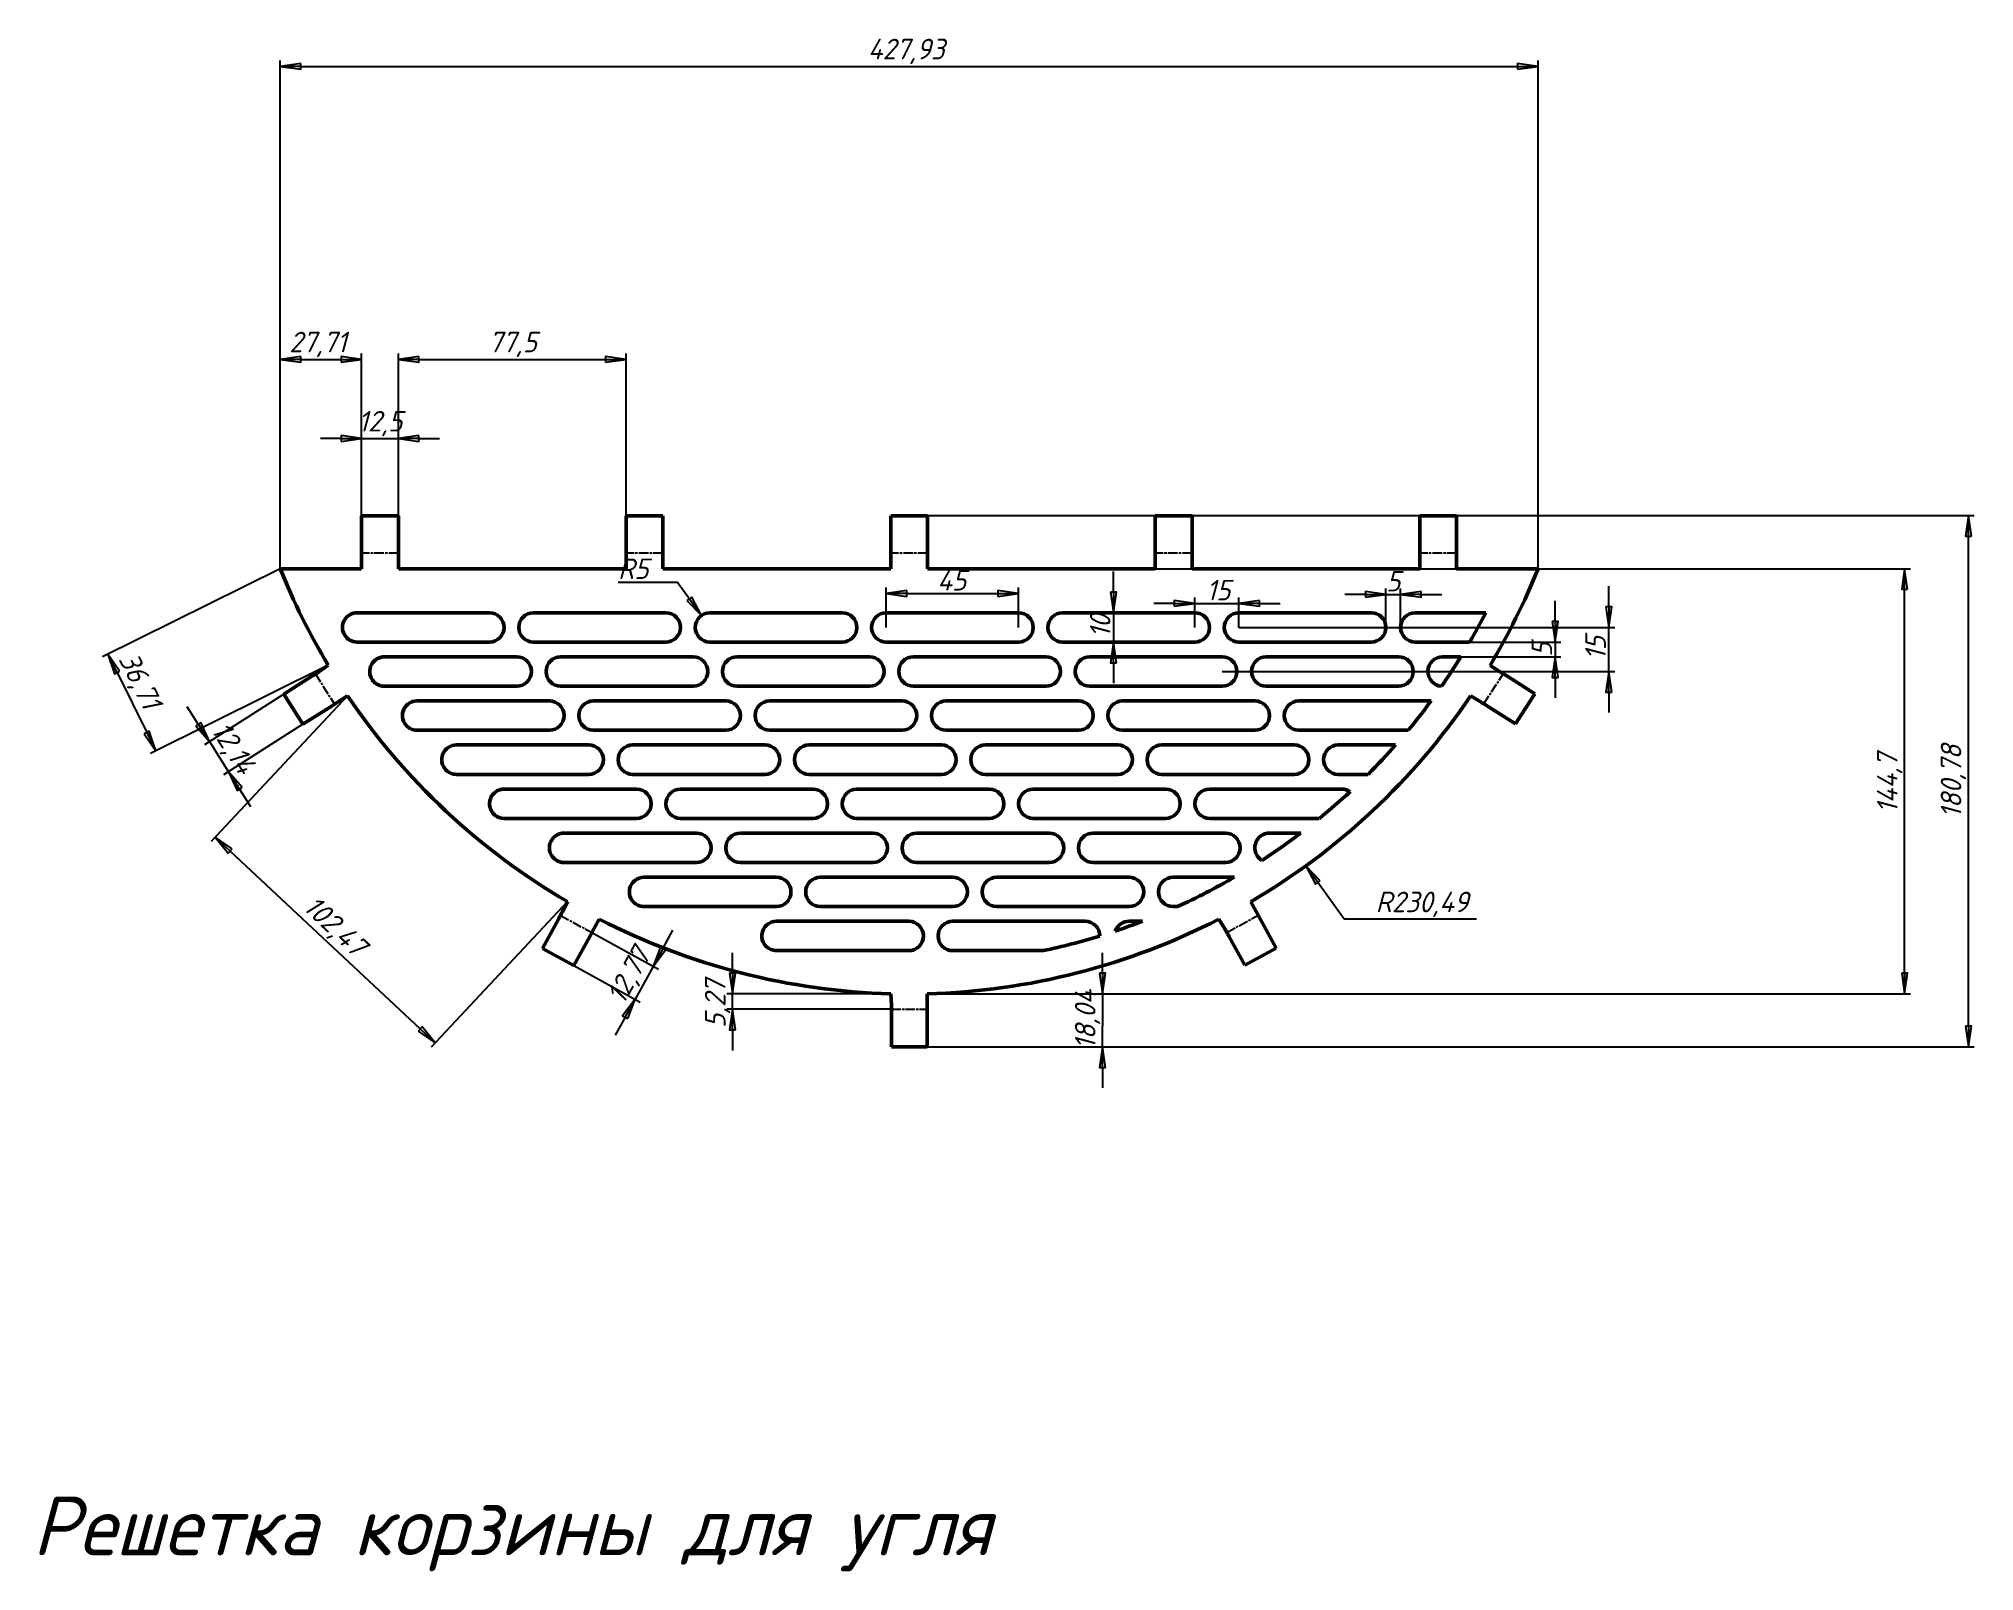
# Model space of a CAD drawing. Header units: millimetres. Extents: x 124 to 782, y 28 to 550.
import ezdxf

# ---------------------------------------------------------------- set-up
doc = ezdxf.new("R2010")
doc.units = ezdxf.units.MM
doc.header["$LTSCALE"] = 2
doc.linetypes.add('CHAIN', pattern=[0.7087, 0.4724, -0.0591, 0.1181, -0.0591])
for name, color, linetype, lineweight in [('Видимый контур (ГОСТ)', 7, 'Continuous', 50), ('Обозначение (ГОСТ)', 7, 'Continuous', 25), ('Осевая линия сгиба (ГОСТ)', 7, 'CHAIN', 25), ('Размер (ГОСТ)', 7, 'Continuous', 25)]:
    doc.layers.add(name, color=color, linetype=linetype, lineweight=lineweight)
doc.styles.add('Обычный текст (ГОСТ)', font='GOST Common Italic.ttf')
doc.dimstyles.new('Обычный (ГОСТ)', dxfattribs={"dimscale": 2, "dimtxt": 3.5, "dimasz": 3.5, "dimexe": 1, "dimexo": 0, "dimgap": 0.5, "dimtad": 1, "dimrnd": 1e-08, "dimtxsty": 'Обычный текст (ГОСТ)', "dimblk": 'Filled-1', "dimcen": 0.09, "dimdle": 15, "dimclrd": 256, "dimclre": 256, "dimclrt": 256, "dimazin": 2, "dimtfac": 0.714286, "dimtdec": 3, "dimtmove": 0, "dimatfit": 3, "dimfxl": 1, "dimtolj": 1, "dimlwd": 25, "dimlwe": 25, "dimarcsym": 0})

msp = doc.modelspace()

# ---------------------------------------------------------------- texts
at = {"layer": 'Обозначение (ГОСТ)', "insert": (121.712, 53.558), "char_height": 20, "width": 338.58452, "attachment_point": 1, "style": 'Обычный текст (ГОСТ)'}
msp.add_mtext('\\fGOST Common|b0|i1;\\H20.0000;Решетка корзины для угля', dxfattribs=at)

# ---------------------------------------------------------------- blocks, each defined once
blk = doc.blocks.new('Filled-1')
at = {"color": 0}
for p, q in [((0, 0), (-1, 0.143)), ((-1, 0.143), (-1, -0.143)), ((-1, 0), (0, 0)), ((-1, -0.143), (0, 0))]:
    blk.add_line(p, q, dxfattribs=at)
at = {"color": 0, "flags": 128}
blk.add_lwpolyline([(-1, -0.143), (0, 0), (-1, 0.143), (-1, -0.143)], dxfattribs=at)
at = {"color": 0}
blk.add_solid([(-1, -0.143), (0, 0), (-1, 0.143), (-1, -0.143)], dxfattribs=at)
blk = doc.blocks.new('*D6')
at = {"layer": 'Defpoints', "color": 0, "linetype": 'Continuous', "transparency": 16777216}
for p in [(633.96, 540.3), (206.04, 369.35), (633.96, 369.35)]:
    blk.add_point(p, dxfattribs=at)
at = {"layer": 'Размер (ГОСТ)', "linetype": 'Continuous', "lineweight": 25, "transparency": 16777216}
for p, q in [((206.04, 369.35), (206.04, 542.3)), ((213.04, 540.3), (626.96, 540.3)), ((633.96, 369.35), (633.96, 542.3))]:
    blk.add_line(p, q, dxfattribs=at)
at = {"layer": 'Размер (ГОСТ)', "linetype": 'Continuous', "lineweight": 25, "transparency": 16777216, "xscale": 7, "yscale": 7, "zscale": 7, "rotation": 180}
blk.add_blockref('Filled-1', (206.04, 540.3), dxfattribs=at)
at = {"layer": 'Размер (ГОСТ)', "linetype": 'Continuous', "lineweight": 25, "transparency": 16777216, "xscale": 7, "yscale": 7, "zscale": 7}
blk.add_blockref('Filled-1', (633.96, 540.3), dxfattribs=at)
at = {"layer": 'Размер (ГОСТ)', "linetype": 'Continuous', "lineweight": 25, "transparency": 16777216, "insert": (405.93, 549.7), "char_height": 7, "attachment_point": 1, "style": 'Обычный текст (ГОСТ)'}
blk.add_mtext('\\A1;427,93', dxfattribs=at)
blk = doc.blocks.new('*D7')
at = {"layer": 'Defpoints', "color": 0, "linetype": 'Continuous', "transparency": 16777216}
for p in [(420, 455.06), (554.91, 268.18)]:
    blk.add_point(p, dxfattribs=at)
at = {"layer": 'Размер (ГОСТ)', "linetype": 'Continuous', "lineweight": 25, "transparency": 16777216}
for p, q in [((568.02, 250.02), (559.01, 262.5)), ((613.01, 250.02), (568.02, 250.02))]:
    blk.add_line(p, q, dxfattribs=at)
at = {"layer": 'Размер (ГОСТ)', "linetype": 'Continuous', "lineweight": 25, "transparency": 16777216, "xscale": 7, "yscale": 7, "zscale": 7, "rotation": 125.8259795643685}
blk.add_blockref('Filled-1', (554.91, 268.18), dxfattribs=at)
at = {"layer": 'Размер (ГОСТ)', "linetype": 'Continuous', "lineweight": 25, "transparency": 16777216, "insert": (578.7, 259.42), "char_height": 7, "attachment_point": 1, "style": 'Обычный текст (ГОСТ)'}
blk.add_mtext('\\A1;R230,49', dxfattribs=at)
blk = doc.blocks.new('*D8')
at = {"layer": 'Defpoints', "color": 0, "linetype": 'Continuous', "transparency": 16777216}
for p in [(233.75, 440.58), (206.04, 369.35), (233.75, 373.23)]:
    blk.add_point(p, dxfattribs=at)
at = {"layer": 'Размер (ГОСТ)', "linetype": 'Continuous', "lineweight": 25, "transparency": 16777216}
for p, q in [((206.04, 369.35), (206.04, 442.58)), ((233.75, 373.23), (233.75, 442.58)), ((213.04, 440.58), (226.75, 440.58))]:
    blk.add_line(p, q, dxfattribs=at)
at = {"layer": 'Размер (ГОСТ)', "linetype": 'Continuous', "lineweight": 25, "transparency": 16777216, "xscale": 7, "yscale": 7, "zscale": 7, "rotation": 180}
blk.add_blockref('Filled-1', (206.04, 440.58), dxfattribs=at)
at = {"layer": 'Размер (ГОСТ)', "linetype": 'Continuous', "lineweight": 25, "transparency": 16777216, "xscale": 7, "yscale": 7, "zscale": 7}
blk.add_blockref('Filled-1', (233.75, 440.58), dxfattribs=at)
at = {"layer": 'Размер (ГОСТ)', "linetype": 'Continuous', "lineweight": 25, "transparency": 16777216, "insert": (209.1, 449.98), "char_height": 7, "attachment_point": 1, "style": 'Обычный текст (ГОСТ)'}
blk.add_mtext('\\A1;27,71', dxfattribs=at)
blk = doc.blocks.new('*D9')
at = {"layer": 'Defpoints', "color": 0, "linetype": 'Continuous', "transparency": 16777216}
for p in [(246.25, 413.64), (233.75, 387.39), (246.25, 387.39)]:
    blk.add_point(p, dxfattribs=at)
at = {"layer": 'Размер (ГОСТ)', "linetype": 'Continuous', "lineweight": 25, "transparency": 16777216}
for p, q in [((233.75, 387.39), (233.75, 415.64)), ((246.25, 387.39), (246.25, 415.64)), ((226.75, 413.64), (219.75, 413.64)), ((233.75, 413.64), (246.25, 413.64)), ((253.25, 413.64), (260.25, 413.64))]:
    blk.add_line(p, q, dxfattribs=at)
at = {"layer": 'Размер (ГОСТ)', "linetype": 'Continuous', "lineweight": 25, "transparency": 16777216, "xscale": 7, "yscale": 7, "zscale": 7}
blk.add_blockref('Filled-1', (233.75, 413.64), dxfattribs=at)
at = {"layer": 'Размер (ГОСТ)', "linetype": 'Continuous', "lineweight": 25, "transparency": 16777216, "xscale": 7, "yscale": 7, "zscale": 7, "rotation": 180}
blk.add_blockref('Filled-1', (246.25, 413.64), dxfattribs=at)
at = {"layer": 'Размер (ГОСТ)', "linetype": 'Continuous', "lineweight": 25, "transparency": 16777216, "insert": (232.57, 423.04), "char_height": 7, "attachment_point": 1, "style": 'Обычный текст (ГОСТ)'}
blk.add_mtext('\\A1;12,5', dxfattribs=at)
blk = doc.blocks.new('*D10')
at = {"layer": 'Defpoints', "color": 0, "linetype": 'Continuous', "transparency": 16777216}
for p in [(323.75, 440.58), (246.25, 373.23), (323.75, 369.35)]:
    blk.add_point(p, dxfattribs=at)
at = {"layer": 'Размер (ГОСТ)', "linetype": 'Continuous', "lineweight": 25, "transparency": 16777216}
for p, q in [((246.25, 373.23), (246.25, 442.58)), ((323.75, 369.35), (323.75, 442.58)), ((253.25, 440.58), (316.75, 440.58))]:
    blk.add_line(p, q, dxfattribs=at)
at = {"layer": 'Размер (ГОСТ)', "linetype": 'Continuous', "lineweight": 25, "transparency": 16777216, "xscale": 7, "yscale": 7, "zscale": 7, "rotation": 180}
blk.add_blockref('Filled-1', (246.25, 440.58), dxfattribs=at)
at = {"layer": 'Размер (ГОСТ)', "linetype": 'Continuous', "lineweight": 25, "transparency": 16777216, "xscale": 7, "yscale": 7, "zscale": 7}
blk.add_blockref('Filled-1', (323.75, 440.58), dxfattribs=at)
at = {"layer": 'Размер (ГОСТ)', "linetype": 'Continuous', "lineweight": 25, "transparency": 16777216, "insert": (276.91, 449.98), "char_height": 7, "attachment_point": 1, "style": 'Обычный текст (ГОСТ)'}
blk.add_mtext('\\A1;77,5', dxfattribs=at)
blk = doc.blocks.new('*D11')
at = {"layer": 'Defpoints', "color": 0, "linetype": 'Continuous', "transparency": 16777216}
for p in [(206.04, 369.35), (222.36, 336.47), (163.73, 307.37)]:
    blk.add_point(p, dxfattribs=at)
at = {"layer": 'Размер (ГОСТ)', "linetype": 'Continuous', "lineweight": 25, "transparency": 16777216}
for p, q in [((206.04, 369.35), (145.62, 339.36)), ((222.36, 336.47), (161.94, 306.48)), ((150.52, 333.98), (160.62, 313.64))]:
    blk.add_line(p, q, dxfattribs=at)
at = {"layer": 'Размер (ГОСТ)', "linetype": 'Continuous', "lineweight": 25, "transparency": 16777216, "xscale": 7, "yscale": 7, "zscale": 7}
for p, rotation in [((147.41, 340.25), 116.3980978850305), ((163.73, 307.37), 296.3980978850305)]:
    blk.add_blockref('Filled-1', p, dxfattribs=dict(at, rotation=rotation))
at = {"layer": 'Размер (ГОСТ)', "linetype": 'Continuous', "lineweight": 25, "transparency": 16777216, "insert": (157.16, 341.75), "char_height": 7, "attachment_point": 1, "rotation": 296.3981, "style": 'Обычный текст (ГОСТ)'}
blk.add_mtext('\\A1;36,71', dxfattribs=at)
blk = doc.blocks.new('*D12')
at = {"layer": 'Defpoints', "color": 0, "linetype": 'Continuous', "transparency": 16777216}
for p in [(207.24, 326.62), (213.76, 316.38), (188.46, 300.26)]:
    blk.add_point(p, dxfattribs=at)
at = {"layer": 'Размер (ГОСТ)', "linetype": 'Continuous', "lineweight": 25, "transparency": 16777216}
for p, q in [((207.24, 326.62), (180.25, 309.43)), ((178.18, 316.41), (174.42, 322.31)), ((213.76, 316.38), (186.78, 299.19)), ((181.94, 310.5), (188.46, 300.26)), ((192.22, 294.36), (195.98, 288.46))]:
    blk.add_line(p, q, dxfattribs=at)
at = {"layer": 'Размер (ГОСТ)', "linetype": 'Continuous', "lineweight": 25, "transparency": 16777216, "xscale": 7, "yscale": 7, "zscale": 7}
for p, rotation in [((181.94, 310.5), 302.4999999999995), ((188.46, 300.26), 122.4999999999995)]:
    blk.add_blockref('Filled-1', p, dxfattribs=dict(at, rotation=rotation))
at = {"layer": 'Размер (ГОСТ)', "linetype": 'Continuous', "lineweight": 25, "transparency": 16777216, "insert": (188.22, 318.13), "char_height": 7, "attachment_point": 1, "rotation": 302.5, "style": 'Обычный текст (ГОСТ)'}
blk.add_mtext('\\A1;12,14', dxfattribs=at)
blk = doc.blocks.new('*D13')
at = {"layer": 'Defpoints', "color": 0, "linetype": 'Continuous', "transparency": 16777216}
for p in [(228.98, 326.08), (303.76, 256.02), (258.73, 207.94)]:
    blk.add_point(p, dxfattribs=at)
at = {"layer": 'Размер (ГОСТ)', "linetype": 'Continuous', "lineweight": 25, "transparency": 16777216}
for p, q in [((228.98, 326.08), (182.57, 276.54)), ((189.05, 273.21), (253.62, 212.73)), ((303.76, 256.02), (257.36, 206.48))]:
    blk.add_line(p, q, dxfattribs=at)
at = {"layer": 'Размер (ГОСТ)', "linetype": 'Continuous', "lineweight": 25, "transparency": 16777216, "xscale": 7, "yscale": 7, "zscale": 7}
for p, rotation in [((183.94, 278), 136.8721753601206), ((258.73, 207.94), 316.8721753601207)]:
    blk.add_blockref('Filled-1', p, dxfattribs=dict(at, rotation=rotation))
at = {"layer": 'Размер (ГОСТ)', "linetype": 'Continuous', "lineweight": 25, "transparency": 16777216, "insert": (218.24, 258.75), "char_height": 7, "attachment_point": 1, "rotation": 316.87218, "style": 'Обычный текст (ГОСТ)'}
blk.add_mtext('\\A1;102,47', dxfattribs=at)
blk = doc.blocks.new('*D14')
at = {"layer": 'Defpoints', "color": 0, "linetype": 'Continuous', "transparency": 16777216}
for p in [(312.03, 245.47), (305.89, 234.28), (326.78, 222.82)]:
    blk.add_point(p, dxfattribs=at)
at = {"layer": 'Размер (ГОСТ)', "linetype": 'Continuous', "lineweight": 25, "transparency": 16777216}
for p, q in [((312.03, 245.47), (334.68, 233.05)), ((336.29, 240.15), (339.66, 246.29)), ((305.89, 234.28), (328.54, 221.86)), ((332.92, 234.01), (326.78, 222.82)), ((323.42, 216.68), (320.05, 210.54))]:
    blk.add_line(p, q, dxfattribs=at)
at = {"layer": 'Размер (ГОСТ)', "linetype": 'Continuous', "lineweight": 25, "transparency": 16777216, "xscale": 7, "yscale": 7, "zscale": 7}
for p, rotation in [((332.92, 234.01), 241.2499999999976), ((326.78, 222.82), 61.24999999999758)]:
    blk.add_blockref('Filled-1', p, dxfattribs=dict(at, rotation=rotation))
at = {"layer": 'Размер (ГОСТ)', "linetype": 'Continuous', "lineweight": 25, "transparency": 16777216, "insert": (316.73, 224.04), "char_height": 7, "attachment_point": 1, "rotation": 61.25, "style": 'Обычный текст (ГОСТ)'}
blk.add_mtext('\\A1;12,77', dxfattribs=at)
blk = doc.blocks.new('*D15')
at = {"layer": 'Defpoints', "color": 0, "linetype": 'Continuous', "transparency": 16777216}
for p in [(359.93, 224.65), (413.83, 224.65), (413.99, 219.38)]:
    blk.add_point(p, dxfattribs=at)
at = {"layer": 'Размер (ГОСТ)', "linetype": 'Continuous', "lineweight": 25, "transparency": 16777216}
for p, q in [((359.93, 231.65), (359.93, 238.65)), ((413.83, 224.65), (357.93, 224.65)), ((359.93, 219.38), (359.93, 224.65)), ((413.99, 219.38), (357.93, 219.38)), ((359.93, 212.38), (359.93, 205.38))]:
    blk.add_line(p, q, dxfattribs=at)
at = {"layer": 'Размер (ГОСТ)', "linetype": 'Continuous', "lineweight": 25, "transparency": 16777216, "xscale": 7, "yscale": 7, "zscale": 7}
for p, rotation in [((359.93, 224.65), 270), ((359.93, 219.38), 90)]:
    blk.add_blockref('Filled-1', p, dxfattribs=dict(at, rotation=rotation))
at = {"layer": 'Размер (ГОСТ)', "linetype": 'Continuous', "lineweight": 25, "transparency": 16777216, "insert": (350.53, 213.03), "char_height": 7, "attachment_point": 1, "rotation": 90, "style": 'Обычный текст (ГОСТ)'}
blk.add_mtext('\\A1;5,27', dxfattribs=at)
blk = doc.blocks.new('*D16')
at = {"layer": 'Defpoints', "color": 0, "linetype": 'Continuous', "transparency": 16777216}
for p in [(426.15, 224.65), (426.15, 206.61), (485.81, 206.61)]:
    blk.add_point(p, dxfattribs=at)
at = {"layer": 'Размер (ГОСТ)', "linetype": 'Continuous', "lineweight": 25, "transparency": 16777216}
for p, q in [((485.81, 231.65), (485.81, 238.65)), ((426.15, 224.65), (487.81, 224.65)), ((485.81, 224.65), (485.81, 217.65)), ((485.81, 217.65), (485.81, 213.61)), ((485.81, 206.61), (485.81, 213.61)), ((426.15, 206.61), (487.81, 206.61)), ((485.81, 199.61), (485.81, 192.61))]:
    blk.add_line(p, q, dxfattribs=at)
at = {"layer": 'Размер (ГОСТ)', "linetype": 'Continuous', "lineweight": 25, "transparency": 16777216, "xscale": 7, "yscale": 7, "zscale": 7}
for p, rotation in [((485.81, 224.65), 270), ((485.81, 206.61), 90)]:
    blk.add_blockref('Filled-1', p, dxfattribs=dict(at, rotation=rotation))
at = {"layer": 'Размер (ГОСТ)', "linetype": 'Continuous', "lineweight": 25, "transparency": 16777216, "insert": (476.41, 205.78), "char_height": 7, "attachment_point": 1, "rotation": 90, "style": 'Обычный текст (ГОСТ)'}
blk.add_mtext('\\A1;18,04', dxfattribs=at)
blk = doc.blocks.new('*D17')
at = {"layer": 'Defpoints', "color": 0, "linetype": 'Continuous', "transparency": 16777216}
for p in [(426.25, 387.39), (780.37, 387.39), (426.15, 206.61)]:
    blk.add_point(p, dxfattribs=at)
at = {"layer": 'Размер (ГОСТ)', "linetype": 'Continuous', "lineweight": 25, "transparency": 16777216}
for p, q in [((426.25, 387.39), (782.37, 387.39)), ((780.37, 213.61), (780.37, 380.39)), ((426.15, 206.61), (782.37, 206.61))]:
    blk.add_line(p, q, dxfattribs=at)
at = {"layer": 'Размер (ГОСТ)', "linetype": 'Continuous', "lineweight": 25, "transparency": 16777216, "xscale": 7, "yscale": 7, "zscale": 7}
for p, rotation in [((780.37, 387.39), 90), ((780.37, 206.61), 270)]:
    blk.add_blockref('Filled-1', p, dxfattribs=dict(at, rotation=rotation))
at = {"layer": 'Размер (ГОСТ)', "linetype": 'Continuous', "lineweight": 25, "transparency": 16777216, "insert": (770.97, 284.47), "char_height": 7, "attachment_point": 1, "rotation": 90, "style": 'Обычный текст (ГОСТ)'}
blk.add_mtext('\\A1;180,78', dxfattribs=at)
blk = doc.blocks.new('*D18')
at = {"layer": 'Defpoints', "color": 0, "linetype": 'Continuous', "transparency": 16777216}
for p in [(503.75, 369.35), (758.67, 369.35), (426.15, 224.65)]:
    blk.add_point(p, dxfattribs=at)
at = {"layer": 'Размер (ГОСТ)', "linetype": 'Continuous', "lineweight": 25, "transparency": 16777216}
for p, q in [((503.75, 369.35), (760.67, 369.35)), ((758.67, 231.65), (758.67, 362.35)), ((426.15, 224.65), (760.67, 224.65))]:
    blk.add_line(p, q, dxfattribs=at)
at = {"layer": 'Размер (ГОСТ)', "linetype": 'Continuous', "lineweight": 25, "transparency": 16777216, "xscale": 7, "yscale": 7, "zscale": 7}
for p, rotation in [((758.67, 369.35), 90), ((758.67, 224.65), 270)]:
    blk.add_blockref('Filled-1', p, dxfattribs=dict(at, rotation=rotation))
at = {"layer": 'Размер (ГОСТ)', "linetype": 'Continuous', "lineweight": 25, "transparency": 16777216, "insert": (749.27, 286.13), "char_height": 7, "attachment_point": 1, "rotation": 90, "style": 'Обычный текст (ГОСТ)'}
blk.add_mtext('\\A1;144,7', dxfattribs=at)
blk = doc.blocks.new('*D19')
at = {"layer": 'Defpoints', "color": 0, "linetype": 'Continuous', "transparency": 16777216}
for p in [(349.31, 353.42), (352.22, 349.35)]:
    blk.add_point(p, dxfattribs=at)
at = {"layer": 'Размер (ГОСТ)', "linetype": 'Continuous', "lineweight": 25, "transparency": 16777216}
for p, q in [((320.97, 364.81), (341.17, 364.81)), ((341.17, 364.81), (345.24, 359.11))]:
    blk.add_line(p, q, dxfattribs=at)
at = {"layer": 'Размер (ГОСТ)', "linetype": 'Continuous', "lineweight": 25, "transparency": 16777216, "xscale": 7, "yscale": 7, "zscale": 7, "rotation": 305.5562545892565}
blk.add_blockref('Filled-1', (349.31, 353.42), dxfattribs=at)
at = {"layer": 'Размер (ГОСТ)', "linetype": 'Continuous', "lineweight": 25, "transparency": 16777216, "insert": (320.97, 372.81), "char_height": 7, "attachment_point": 1, "style": 'Обычный текст (ГОСТ)'}
blk.add_mtext('\\A1;R5', dxfattribs=at)
blk = doc.blocks.new('*D20')
at = {"layer": 'Defpoints', "color": 0, "linetype": 'Continuous', "transparency": 16777216}
for p in [(457.22, 360.91), (412.22, 349.35), (457.22, 349.35)]:
    blk.add_point(p, dxfattribs=at)
at = {"layer": 'Размер (ГОСТ)', "linetype": 'Continuous', "lineweight": 25, "transparency": 16777216}
for p, q in [((412.22, 349.35), (412.22, 362.91)), ((457.22, 349.35), (457.22, 362.91)), ((419.22, 360.91), (450.22, 360.91))]:
    blk.add_line(p, q, dxfattribs=at)
at = {"layer": 'Размер (ГОСТ)', "linetype": 'Continuous', "lineweight": 25, "transparency": 16777216, "xscale": 7, "yscale": 7, "zscale": 7, "rotation": 180}
blk.add_blockref('Filled-1', (412.22, 360.91), dxfattribs=at)
at = {"layer": 'Размер (ГОСТ)', "linetype": 'Continuous', "lineweight": 25, "transparency": 16777216, "xscale": 7, "yscale": 7, "zscale": 7}
blk.add_blockref('Filled-1', (457.22, 360.91), dxfattribs=at)
at = {"layer": 'Размер (ГОСТ)', "linetype": 'Continuous', "lineweight": 25, "transparency": 16777216, "insert": (429.55, 368.91), "char_height": 7, "attachment_point": 1, "style": 'Обычный текст (ГОСТ)'}
blk.add_mtext('\\A1;45', dxfattribs=at)
blk = doc.blocks.new('*D21')
at = {"layer": 'Defpoints', "color": 0, "linetype": 'Continuous', "transparency": 16777216}
for p in [(489.51, 354.35), (489.51, 344.35), (489.51, 344.35)]:
    blk.add_point(p, dxfattribs=at)
at = {"layer": 'Размер (ГОСТ)', "linetype": 'Continuous', "lineweight": 25, "transparency": 16777216}
for p, q in [((489.51, 361.35), (489.51, 368.35)), ((489.51, 354.35), (489.51, 344.35)), ((489.51, 337.35), (489.51, 330.35))]:
    blk.add_line(p, q, dxfattribs=at)
at = {"layer": 'Размер (ГОСТ)', "linetype": 'Continuous', "lineweight": 25, "transparency": 16777216, "xscale": 7, "yscale": 7, "zscale": 7}
for p, rotation in [((489.51, 354.35), 270), ((489.51, 344.35), 90)]:
    blk.add_blockref('Filled-1', p, dxfattribs=dict(at, rotation=rotation))
at = {"layer": 'Размер (ГОСТ)', "linetype": 'Continuous', "lineweight": 25, "transparency": 16777216, "insert": (481.51, 345.83), "char_height": 7, "attachment_point": 1, "rotation": 90, "style": 'Обычный текст (ГОСТ)'}
blk.add_mtext('\\A1;10', dxfattribs=at)
blk = doc.blocks.new('*D22')
at = {"layer": 'Defpoints', "color": 0, "linetype": 'Continuous', "transparency": 16777216}
for p in [(532.22, 357.55), (517.22, 349.35), (532.22, 349.35)]:
    blk.add_point(p, dxfattribs=at)
at = {"layer": 'Размер (ГОСТ)', "linetype": 'Continuous', "lineweight": 25, "transparency": 16777216}
for p, q in [((510.22, 357.55), (503.22, 357.55)), ((517.22, 349.35), (517.22, 359.55)), ((517.22, 357.55), (532.22, 357.55)), ((532.22, 349.35), (532.22, 359.55)), ((539.22, 357.55), (546.22, 357.55))]:
    blk.add_line(p, q, dxfattribs=at)
at = {"layer": 'Размер (ГОСТ)', "linetype": 'Continuous', "lineweight": 25, "transparency": 16777216, "xscale": 7, "yscale": 7, "zscale": 7}
blk.add_blockref('Filled-1', (517.22, 357.55), dxfattribs=at)
at = {"layer": 'Размер (ГОСТ)', "linetype": 'Continuous', "lineweight": 25, "transparency": 16777216, "xscale": 7, "yscale": 7, "zscale": 7, "rotation": 180}
blk.add_blockref('Filled-1', (532.22, 357.55), dxfattribs=at)
at = {"layer": 'Размер (ГОСТ)', "linetype": 'Continuous', "lineweight": 25, "transparency": 16777216, "insert": (521.09, 365.55), "char_height": 7, "attachment_point": 1, "style": 'Обычный текст (ГОСТ)'}
blk.add_mtext('\\A1;15', dxfattribs=at)
blk = doc.blocks.new('*D23')
at = {"layer": 'Defpoints', "color": 0, "linetype": 'Continuous', "transparency": 16777216}
for p in [(532.22, 349.35), (658.03, 349.35), (526.49, 334.35)]:
    blk.add_point(p, dxfattribs=at)
at = {"layer": 'Размер (ГОСТ)', "linetype": 'Continuous', "lineweight": 25, "transparency": 16777216}
for p, q in [((658.03, 356.35), (658.03, 363.35)), ((532.22, 349.35), (660.03, 349.35)), ((658.03, 334.35), (658.03, 349.35)), ((526.49, 334.35), (660.03, 334.35)), ((658.03, 327.35), (658.03, 320.35))]:
    blk.add_line(p, q, dxfattribs=at)
at = {"layer": 'Размер (ГОСТ)', "linetype": 'Continuous', "lineweight": 25, "transparency": 16777216, "xscale": 7, "yscale": 7, "zscale": 7}
for p, rotation in [((658.03, 349.35), 270), ((658.03, 334.35), 90)]:
    blk.add_blockref('Filled-1', p, dxfattribs=dict(at, rotation=rotation))
at = {"layer": 'Размер (ГОСТ)', "linetype": 'Continuous', "lineweight": 25, "transparency": 16777216, "insert": (650.03, 338.22), "char_height": 7, "attachment_point": 1, "rotation": 90, "style": 'Обычный текст (ГОСТ)'}
blk.add_mtext('\\A1;15', dxfattribs=at)
blk = doc.blocks.new('*D24')
at = {"layer": 'Defpoints', "color": 0, "linetype": 'Continuous', "transparency": 16777216}
for p in [(587.22, 360.6), (582.22, 349.35), (587.22, 349.35)]:
    blk.add_point(p, dxfattribs=at)
at = {"layer": 'Размер (ГОСТ)', "linetype": 'Continuous', "lineweight": 25, "transparency": 16777216}
for p, q in [((582.22, 349.35), (582.22, 362.6)), ((587.22, 349.35), (587.22, 362.6)), ((575.22, 360.6), (568.22, 360.6)), ((582.22, 360.6), (587.22, 360.6)), ((594.22, 360.6), (601.22, 360.6))]:
    blk.add_line(p, q, dxfattribs=at)
at = {"layer": 'Размер (ГОСТ)', "linetype": 'Continuous', "lineweight": 25, "transparency": 16777216, "xscale": 7, "yscale": 7, "zscale": 7}
blk.add_blockref('Filled-1', (582.22, 360.6), dxfattribs=at)
at = {"layer": 'Размер (ГОСТ)', "linetype": 'Continuous', "lineweight": 25, "transparency": 16777216, "xscale": 7, "yscale": 7, "zscale": 7, "rotation": 180}
blk.add_blockref('Filled-1', (587.22, 360.6), dxfattribs=at)
at = {"layer": 'Размер (ГОСТ)', "linetype": 'Continuous', "lineweight": 25, "transparency": 16777216, "insert": (582.26, 368.6), "char_height": 7, "attachment_point": 1, "style": 'Обычный текст (ГОСТ)'}
blk.add_mtext('\\A1;5', dxfattribs=at)
blk = doc.blocks.new('*D25')
at = {"layer": 'Defpoints', "color": 0, "linetype": 'Continuous', "transparency": 16777216}
for p in [(610.68, 344.35), (607.69, 339.35), (639.75, 339.35)]:
    blk.add_point(p, dxfattribs=at)
at = {"layer": 'Размер (ГОСТ)', "linetype": 'Continuous', "lineweight": 25, "transparency": 16777216}
for p, q in [((639.75, 351.35), (639.75, 358.35)), ((610.68, 344.35), (641.75, 344.35)), ((639.75, 344.35), (639.75, 339.35)), ((607.69, 339.35), (641.75, 339.35)), ((639.75, 332.35), (639.75, 325.35))]:
    blk.add_line(p, q, dxfattribs=at)
at = {"layer": 'Размер (ГОСТ)', "linetype": 'Continuous', "lineweight": 25, "transparency": 16777216, "xscale": 7, "yscale": 7, "zscale": 7}
for p, rotation in [((639.75, 344.35), 270), ((639.75, 339.35), 90)]:
    blk.add_blockref('Filled-1', p, dxfattribs=dict(at, rotation=rotation))
at = {"layer": 'Размер (ГОСТ)', "linetype": 'Continuous', "lineweight": 25, "transparency": 16777216, "insert": (631.75, 339.39), "char_height": 7, "attachment_point": 1, "rotation": 90, "style": 'Обычный текст (ГОСТ)'}
blk.add_mtext('\\A1;5', dxfattribs=at)

# ---------------------------------------------------------------- dimensions: what is measured, and where the dimension line sits
at = {"layer": 'Размер (ГОСТ)', "linetype": 'Continuous', "lineweight": 25}
for base, p1, p2, angle, override, picture, middle in [((633.963, 540.299), (206.037, 369.349), (633.963, 369.349), 180, {"dimgap": 0.5, "dimdec": 2, "dimtol": 0, "dimlim": 0, "dimtp": 0, "dimtm": 0, "dimtdec": 3, "dimtofl": 0, "dimatfit": 1}, '*D6', (420, 540.299)), ((233.75, 440.582), (206.037, 369.349), (233.75, 373.225), 180, {"dimgap": 0.5, "dimdec": 2, "dimtol": 0, "dimlim": 0, "dimtp": 0, "dimtm": 0, "dimtdec": 3, "dimtofl": 0, "dimatfit": 1}, '*D8', (219.893, 440.582)), ((323.75, 440.582), (246.25, 373.225), (323.75, 369.349), 180, {"dimgap": 0.5, "dimdec": 2, "dimtol": 0, "dimlim": 0, "dimtp": 0, "dimtm": 0, "dimtdec": 3, "dimtofl": 0, "dimatfit": 1}, '*D10', (285, 440.582)), ((246.25, 413.635), (233.75, 387.388), (246.25, 387.388), 180, {"dimgap": 0.5, "dimdec": 2, "dimtol": 0, "dimlim": 0, "dimtp": 0, "dimtm": 0, "dimtdec": 3, "dimtofl": 1, "dimatfit": 1}, '*D9', (240, 413.635)), ((780.366, 387.388), (426.149, 206.612), (426.25, 387.388), 90, {"dimgap": 0.5, "dimdec": 2, "dimtol": 0, "dimlim": 0, "dimtp": 0, "dimtm": 0, "dimtdec": 3, "dimtofl": 0, "dimatfit": 1}, '*D17', (780.366, 297)), ((163.733, 307.367), (206.037, 369.349), (222.358, 336.466), 116.398098, {"dimgap": 0.5, "dimdec": 2, "dimtol": 0, "dimlim": 0, "dimtp": 0, "dimtm": 0, "dimtdec": 3, "dimtofl": 0, "dimatfit": 1}, '*D11', (153.541, 327.899)), ((457.218, 360.915), (412.218, 349.349), (457.218, 349.349), 180, {"dimgap": 0.5, "dimdec": 2, "dimtol": 0, "dimlim": 0, "dimtp": 0, "dimtm": 0, "dimtdec": 3, "dimtofl": 0, "dimatfit": 1}, '*D20', (434.718, 360.915)), ((758.669, 369.349), (426.149, 224.65), (503.75, 369.349), 90, {"dimgap": 0.5, "dimdec": 2, "dimtol": 0, "dimlim": 0, "dimtp": 0, "dimtm": 0, "dimtdec": 3, "dimtofl": 0, "dimatfit": 1}, '*D18', (758.669, 297)), ((489.51, 344.349), (489.51, 354.349), (489.51, 344.349), 270, {"dimgap": 0.5, "dimdec": 2, "dimse1": 1, "dimse2": 1, "dimtol": 0, "dimlim": 0, "dimtp": 0, "dimtm": 0, "dimtdec": 3, "dimtofl": 1, "dimatfit": 1}, '*D21', (489.51, 349.349)), ((532.218, 357.551), (517.218, 349.349), (532.218, 349.349), 180, {"dimgap": 0.5, "dimdec": 2, "dimtol": 0, "dimlim": 0, "dimtp": 0, "dimtm": 0, "dimtdec": 3, "dimtofl": 1, "dimatfit": 1}, '*D22', (524.718, 357.551)), ((658.03, 349.349), (526.49, 334.349), (532.218, 349.349), 90, {"dimgap": 0.5, "dimdec": 2, "dimtol": 0, "dimlim": 0, "dimtp": 0, "dimtm": 0, "dimtdec": 3, "dimtofl": 1, "dimatfit": 1}, '*D23', (658.03, 341.849)), ((587.218, 360.599), (582.218, 349.349), (587.218, 349.349), 180, {"dimgap": 0.5, "dimdec": 2, "dimtol": 0, "dimlim": 0, "dimtp": 0, "dimtm": 0, "dimtdec": 3, "dimtofl": 1, "dimatfit": 1}, '*D24', (584.718, 360.599)), ((639.745, 339.349), (610.683, 344.349), (607.691, 339.349), 90, {"dimgap": 0.5, "dimdec": 2, "dimtol": 0, "dimlim": 0, "dimtp": 0, "dimtm": 0, "dimtdec": 3, "dimtofl": 1, "dimatfit": 1}, '*D25', (639.745, 341.849)), ((188.463, 300.264), (207.242, 326.622), (213.765, 316.383), 122.5, {"dimgap": 0.5, "dimdec": 2, "dimtol": 0, "dimlim": 0, "dimtp": 0, "dimtm": 0, "dimtdec": 3, "dimtofl": 1, "dimatfit": 1}, '*D12', (185.201, 305.384)), ((258.728, 207.942), (228.978, 326.075), (303.765, 256.022), 136.872175, {"dimgap": 0.5, "dimdec": 2, "dimtol": 0, "dimlim": 0, "dimtp": 0, "dimtm": 0, "dimtdec": 3, "dimtofl": 0, "dimatfit": 1}, '*D13', (221.335, 242.969)), ((326.783, 222.819), (312.03, 245.474), (305.89, 234.282), 61.25, {"dimgap": 0.5, "dimdec": 2, "dimtol": 0, "dimlim": 0, "dimtp": 0, "dimtm": 0, "dimtdec": 3, "dimtofl": 1, "dimatfit": 1}, '*D14', (329.853, 228.415)), ((359.928, 224.651), (413.988, 219.378), (413.828, 224.651), 90, {"dimgap": 0.5, "dimdec": 2, "dimtol": 0, "dimlim": 0, "dimtp": 0, "dimtm": 0, "dimtdec": 3, "dimtofl": 1, "dimatfit": 1}, '*D15', (359.928, 222.014)), ((485.808, 206.612), (426.149, 224.65), (426.149, 206.612), 90, {"dimgap": 0.5, "dimdec": 2, "dimtol": 0, "dimlim": 0, "dimtp": 0, "dimtm": 0, "dimtdec": 3, "dimtofl": 0}, '*D16', (485.808, 215.631))]:
    dim = msp.add_linear_dim(base=base, p1=p1, p2=p2, angle=angle, dimstyle='Обычный (ГОСТ)', override=override, dxfattribs=at)
    dim.commit()
    dim.dimension.update_dxf_attribs({"geometry": picture, "text_midpoint": middle, "dimtype": 160})
for center, mpoint, picture, middle in [((420, 455.06), (554.913, 268.178), '*D7', (595.854, 250.016)), ((352.218, 349.349), (349.31, 353.417), '*D19', (326.331, 364.806))]:
    dim = msp.add_radius_dim(center=center, mpoint=mpoint, dimstyle='Обычный (ГОСТ)', override={"dimgap": 0.5, "dimtih": 1, "dimtoh": 1, "dimdec": 2, "dimlfac": 1, "dimcen": 0, "dimtol": 0, "dimlim": 0, "dimtp": 0, "dimtm": 0, "dimtdec": 3, "dimtofl": 0}, dxfattribs=at)
    dim.commit()
    dim.dimension.update_dxf_attribs({"geometry": picture, "text_midpoint": middle, "dimtype": 164})

# ---------------------------------------------------------------- linework, layer by layer
at = {"layer": 'Видимый контур (ГОСТ)'}
for p, q in [((233.75, 387.388), (233.75, 376.012)), ((246.25, 387.388), (233.75, 387.388)), ((246.25, 376.012), (246.25, 387.388)), ((323.75, 387.388), (323.75, 376.012)), ((336.25, 387.388), (323.75, 387.388)), ((336.25, 376.012), (336.25, 387.388)), ((413.75, 387.388), (413.75, 376.012)), ((426.25, 387.388), (413.75, 387.388)), ((426.25, 376.012), (426.25, 387.388)), ((516.25, 387.388), (503.75, 387.388)), ((503.75, 387.388), (503.75, 376.012)), ((516.25, 376.012), (516.25, 387.388)), ((593.75, 387.388), (593.75, 376.012)), ((606.25, 387.388), (593.75, 387.388)), ((606.25, 376.012), (606.25, 387.388)), ((233.75, 376.012), (233.75, 373.225)), ((246.25, 373.225), (246.25, 376.012)), ((323.75, 376.012), (323.75, 373.225)), ((336.25, 373.225), (336.25, 376.012)), ((413.75, 376.012), (413.75, 373.225)), ((426.25, 373.225), (426.25, 376.012)), ((503.75, 376.012), (503.75, 373.225)), ((516.25, 373.225), (516.25, 376.012)), ((593.75, 376.012), (593.75, 373.225)), ((606.25, 373.225), (606.25, 376.012)), ((233.75, 369.349), (206.037, 369.349)), ((233.75, 373.225), (233.75, 369.349)), ((246.25, 369.349), (246.25, 373.225)), ((323.75, 369.349), (246.25, 369.349)), ((323.75, 373.225), (323.75, 369.349)), ((336.25, 369.349), (336.25, 373.225)), ((413.75, 369.349), (336.25, 369.349)), ((413.75, 373.225), (413.75, 369.349)), ((426.25, 369.349), (426.25, 373.225)), ((503.75, 369.349), (426.25, 369.349)), ((503.75, 373.225), (503.75, 369.349)), ((516.25, 369.349), (516.25, 373.225)), ((593.75, 369.349), (516.25, 369.349)), ((593.75, 373.225), (593.75, 369.349)), ((606.25, 369.349), (606.25, 373.225)), ((633.963, 369.349), (606.25, 369.349)), ((232.218, 354.349), (277.218, 354.349)), ((292.218, 354.349), (337.218, 354.349)), ((352.218, 354.349), (397.218, 354.349)), ((412.218, 354.349), (457.218, 354.349)), ((472.218, 354.349), (517.218, 354.349)), ((532.218, 354.349), (577.218, 354.349)), ((592.218, 354.349), (616.148, 354.349)), ((277.218, 344.349), (232.218, 344.349)), ((337.218, 344.349), (292.218, 344.349)), ((397.218, 344.349), (352.218, 344.349)), ((457.218, 344.349), (412.218, 344.349)), ((517.218, 344.349), (472.218, 344.349)), ((577.218, 344.349), (532.218, 344.349)), ((610.683, 344.349), (592.218, 344.349)), ((222.358, 336.466), (219.193, 334.286)), ((241.49, 339.349), (286.49, 339.349)), ((301.49, 339.349), (346.49, 339.349)), ((361.49, 339.349), (406.49, 339.349)), ((421.49, 339.349), (466.49, 339.349)), ((481.49, 339.349), (526.49, 339.349)), ((541.49, 339.349), (586.49, 339.349)), ((601.49, 339.349), (607.691, 339.349)), ((620.869, 334.384), (617.63, 336.447)), ((216.801, 332.712), (207.242, 326.622)), ((286.49, 329.349), (241.49, 329.349)), ((346.49, 329.349), (301.49, 329.349)), ((406.49, 329.349), (361.49, 329.349)), ((466.49, 329.349), (421.49, 329.349)), ((526.49, 329.349), (481.49, 329.349)), ((586.49, 329.349), (541.49, 329.349)), ((623.284, 332.845), (620.869, 334.384)), ((632.843, 326.755), (623.284, 332.845)), ((207.242, 326.622), (213.765, 316.383)), ((223.324, 322.473), (225.739, 324.012)), ((225.739, 324.012), (228.978, 326.075)), ((252.61, 324.349), (297.61, 324.349)), ((312.61, 324.349), (357.61, 324.349)), ((372.61, 324.349), (417.61, 324.349)), ((432.61, 324.349), (477.61, 324.349)), ((492.61, 324.349), (537.61, 324.349)), ((552.61, 324.349), (597.571, 324.349)), ((611.01, 326.056), (614.323, 324.109)), ((626.32, 316.516), (632.843, 326.755)), ((213.765, 316.383), (223.324, 322.473)), ((616.761, 322.606), (626.32, 316.516)), ((297.61, 314.349), (252.61, 314.349)), ((357.61, 314.349), (312.61, 314.349)), ((417.61, 314.349), (372.61, 314.349)), ((477.61, 314.349), (432.61, 314.349)), ((537.61, 314.349), (492.61, 314.349)), ((589.756, 314.349), (552.61, 314.349)), ((265.977, 309.349), (310.977, 309.349)), ((325.977, 309.349), (370.977, 309.349)), ((385.977, 309.349), (430.977, 309.349)), ((445.977, 309.349), (490.977, 309.349)), ((505.977, 309.349), (550.977, 309.349)), ((565.977, 309.349), (585.485, 309.349)), ((310.977, 299.349), (265.977, 299.349)), ((370.977, 299.349), (325.977, 299.349)), ((430.977, 299.349), (385.977, 299.349)), ((490.977, 299.349), (445.977, 299.349)), ((550.977, 299.349), (505.977, 299.349)), ((576.112, 299.349), (565.977, 299.349)), ((282.244, 294.349), (327.244, 294.349)), ((342.244, 294.349), (387.244, 294.349)), ((402.244, 294.349), (447.244, 294.349)), ((462.244, 294.349), (507.244, 294.349)), ((522.244, 294.349), (567.244, 294.349)), ((327.244, 284.349), (282.244, 284.349)), ((387.244, 284.349), (342.244, 284.349)), ((447.244, 284.349), (402.244, 284.349)), ((507.244, 284.349), (462.244, 284.349)), ((559.551, 284.349), (522.244, 284.349)), ((302.61, 279.349), (347.61, 279.349)), ((362.61, 279.349), (407.61, 279.349)), ((422.61, 279.349), (467.61, 279.349)), ((482.61, 279.349), (527.61, 279.349)), ((542.61, 279.349), (553.201, 279.349)), ((347.61, 269.349), (302.61, 269.349)), ((329.811, 264.349), (374.811, 264.349)), ((407.61, 269.349), (362.61, 269.349)), ((389.811, 264.349), (434.811, 264.349)), ((467.61, 269.349), (422.61, 269.349)), ((449.811, 264.349), (494.811, 264.349)), ((527.61, 269.349), (482.61, 269.349)), ((509.811, 264.349), (530.662, 264.349)), ((303.765, 256.022), (302.038, 252.589)), ((374.811, 254.349), (329.811, 254.349)), ((434.811, 254.349), (389.811, 254.349)), ((494.811, 254.349), (449.811, 254.349)), ((511.279, 254.349), (509.811, 254.349)), ((538.063, 252.644), (536.216, 256.011)), ((539.44, 250.134), (538.063, 252.644)), ((300.698, 250.058), (295.246, 240.121)), ((305.89, 234.282), (311.342, 244.219)), ((311.342, 244.219), (312.719, 246.729)), ((312.719, 246.729), (314.566, 250.096)), ((374.859, 249.349), (419.859, 249.349)), ((434.859, 249.349), (479.859, 249.349)), ((494.859, 249.349), (499.371, 249.349)), ((525.414, 250.086), (527.382, 246.785)), ((528.796, 244.295), (534.248, 234.357)), ((544.892, 240.197), (539.44, 250.134)), ((295.246, 240.121), (305.89, 234.282)), ((419.859, 239.349), (374.859, 239.349)), ((465.667, 239.349), (434.859, 239.349)), ((534.248, 234.357), (544.892, 240.197)), ((413.828, 224.651), (413.967, 220.81)), ((426.149, 220.81), (426.149, 224.65)), ((414.009, 217.947), (414.009, 206.612)), ((426.149, 217.947), (426.149, 220.81)), ((426.149, 206.612), (426.149, 217.947)), ((414.009, 206.612), (426.149, 206.612))]:
    msp.add_line(p, q, dxfattribs=at)
for centre, radius, start, end in [((420, 455.06), 230.493, 201.830511, 210.965684), ((420, 455.06), 230.493, 329.028666, 338.169489), ((232.218, 349.349), 5, 90, 209.377229), ((277.218, 349.349), 5, 270, 90), ((292.218, 349.349), 5, 90, 270), ((337.218, 349.349), 5, 270, 90), ((352.218, 349.349), 5, 90, 270), ((397.218, 349.349), 5, 270, 90), ((412.218, 349.349), 5, 90, 270), ((457.218, 349.349), 5, 270, 90), ((472.218, 349.349), 5, 90, 270), ((517.218, 349.349), 5, 270, 90), ((532.218, 349.349), 5, 90, 270), ((577.218, 349.349), 5, 270, 90), ((592.218, 349.349), 5, 90, 270), ((420, 455.06), 220.493, 329.860316, 332.821972), ((232.218, 349.349), 5, 209.377229, 270), ((241.49, 334.349), 5, 90, 214.067235), ((286.49, 334.349), 5, 270, 90), ((301.49, 334.349), 5, 90, 270), ((346.49, 334.349), 5, 270, 90), ((361.49, 334.349), 5, 90, 270), ((406.49, 334.349), 5, 270, 90), ((421.49, 334.349), 5, 90, 270), ((466.49, 334.349), 5, 270, 90), ((481.49, 334.349), 5, 90, 270), ((526.49, 334.349), 5, 270, 90), ((541.49, 334.349), 5, 90, 270), ((586.49, 334.349), 5, 270, 90), ((601.49, 334.349), 5, 90, 266.134545), ((420, 455.06), 220.493, 325.243654, 328.346139), ((241.49, 334.349), 5, 214.067235, 270), ((420, 455.06), 230.493, 214.028666, 239.715684), ((252.61, 319.349), 5, 90, 219.033792), ((297.61, 319.349), 5, 270, 90), ((312.61, 319.349), 5, 90, 270), ((357.61, 319.349), 5, 270, 90), ((372.61, 319.349), 5, 90, 270), ((417.61, 319.349), 5, 270, 90), ((432.61, 319.349), 5, 90, 270), ((477.61, 319.349), 5, 270, 90), ((492.61, 319.349), 5, 90, 270), ((420, 455.06), 230.493, 300.278666, 325.965684), ((537.61, 319.349), 5, 270, 90), ((552.61, 319.349), 5, 90, 270), ((420, 455.06), 220.493, 320.344588, 323.642914), ((252.61, 319.349), 5, 219.033792, 270), ((265.977, 304.349), 5, 90, 224.376812), ((310.977, 304.349), 5, 270, 90), ((325.977, 304.349), 5, 90, 270), ((370.977, 304.349), 5, 270, 90), ((385.977, 304.349), 5, 90, 270), ((430.977, 304.349), 5, 270, 90), ((445.977, 304.349), 5, 90, 270), ((490.977, 304.349), 5, 270, 90), ((505.977, 304.349), 5, 90, 270), ((550.977, 304.349), 5, 270, 90), ((565.977, 304.349), 5, 90, 270), ((420, 455.06), 220.493, 315.073558, 318.635622), ((265.977, 304.349), 5, 224.376812, 270), ((282.244, 289.349), 5, 90, 230.263224), ((327.244, 289.349), 5, 270, 90), ((342.244, 289.349), 5, 90, 270), ((387.244, 289.349), 5, 270, 90), ((402.244, 289.349), 5, 90, 270), ((447.244, 289.349), 5, 270, 90), ((462.244, 289.349), 5, 90, 270), ((507.244, 289.349), 5, 270, 90), ((522.244, 289.349), 5, 90, 270), ((420, 455.06), 220.493, 309.264915, 312.881763), ((567.244, 289.349), 5, 55.964766, 90), ((282.244, 289.349), 5, 230.263224, 270), ((302.61, 274.349), 5, 90, 236.992283), ((347.61, 274.349), 5, 270, 90), ((362.61, 274.349), 5, 90, 270), ((407.61, 274.349), 5, 270, 90), ((422.61, 274.349), 5, 90, 270), ((467.61, 274.349), 5, 270, 90), ((482.61, 274.349), 5, 90, 270), ((527.61, 274.349), 5, 270, 90), ((542.61, 274.349), 5, 90, 238.554795), ((420, 455.06), 220.493, 302.972998, 307.164495), ((302.61, 274.349), 5, 236.992283, 270), ((329.811, 259.349), 5, 90, 245.258513), ((374.811, 259.349), 5, 270, 90), ((389.811, 259.349), 5, 90, 270), ((434.811, 259.349), 5, 270, 90), ((449.811, 259.349), 5, 90, 270), ((494.811, 259.349), 5, 270, 90), ((509.811, 259.349), 5, 90, 270), ((420, 455.06), 220.493, 294.454964, 300.124837), ((329.811, 259.349), 5, 245.258513, 270), ((420, 455.06), 230.493, 242.778666, 268.465684), ((374.859, 244.349), 5, 90, 257.908234), ((419.859, 244.349), 5, 270, 90), ((420, 455.06), 230.493, 271.528666, 297.215684), ((434.859, 244.349), 5, 90, 270), ((420, 455.06), 220.493, 281.953373, 287.106878), ((479.859, 244.349), 5, 359.702496, 90), ((494.859, 244.349), 5, 90, 160.426496), ((420, 455.06), 220.493, 288.550615, 291.09842), ((374.859, 244.349), 5, 257.908234, 270)]:
    msp.add_arc(centre, radius, start, end, dxfattribs=at)
for points, knots in [([(219.193, 334.286), (218.851, 334.061), (218.509, 333.836), (218.168, 333.611), (217.713, 333.312), (217.257, 333.012), (216.801, 332.712)], [0, 0, 0, 0, 0.5609987, 0.5609987, 0.5609987, 1.3089969, 1.3089969, 1.3089969, 1.3089969]), ([(614.323, 324.109), (614.672, 323.894), (615.02, 323.679), (615.368, 323.465), (615.832, 323.179), (616.297, 322.892), (616.761, 322.606)], [0, 0, 0, 0, 0.5609987, 0.5609987, 0.5609987, 1.3089969, 1.3089969, 1.3089969, 1.3089969]), ([(302.038, 252.589), (301.783, 252.107), (301.528, 251.624), (301.273, 251.143), (301.081, 250.782), (300.89, 250.42), (300.698, 250.058)], [0, 0, 0, 0, 0.7479983, 0.7479983, 0.7479983, 1.3089969, 1.3089969, 1.3089969, 1.3089969]), ([(527.382, 246.785), (527.652, 246.31), (527.921, 245.836), (528.19, 245.362), (528.392, 245.007), (528.594, 244.65), (528.796, 244.295)], [0, 0, 0, 0, 0.7479983, 0.7479983, 0.7479983, 1.3089969, 1.3089969, 1.3089969, 1.3089969]), ([(413.967, 220.81), (413.973, 220.401), (413.979, 219.991), (413.985, 219.582), (413.993, 219.038), (414.001, 218.492), (414.009, 217.947)], [0, 0, 0, 0, 0.5609987, 0.5609987, 0.5609987, 1.3089969, 1.3089969, 1.3089969, 1.3089969])]:
    msp.add_open_spline(points, degree=3, knots=knots, dxfattribs=at)
at = {"layer": 'Осевая линия сгиба (ГОСТ)', "ltscale": 3.471933}
for p, q in [((246.25, 374.618), (233.75, 374.618)), ((336.25, 374.618), (323.75, 374.618)), ((426.25, 374.618), (413.75, 374.618)), ((516.25, 374.618), (503.75, 374.618)), ((606.25, 374.618), (593.75, 374.618))]:
    msp.add_line(p, q, dxfattribs=at)
at = {"layer": 'Осевая линия сгиба (ГОСТ)', "ltscale": 3.377828}
for p, q in [((217.997, 333.499), (224.531, 323.243)), ((615.542, 323.358), (622.076, 333.614)), ((413.988, 219.378), (426.149, 219.378))]:
    msp.add_line(p, q, dxfattribs=at)
at = {"layer": 'Осевая линия сгиба (ГОСТ)', "ltscale": 3.377829}
for p, q in [((301.368, 251.323), (312.03, 245.474)), ((528.089, 245.54), (538.751, 251.389))]:
    msp.add_line(p, q, dxfattribs=at)

msp.set_redraw_order([(e.dxf.handle, doc.entitydb.next_handle()) for e in msp.query("TEXT MTEXT ATTDEF DIMENSION ARC_DIMENSION")])  # texts and dimensions are drawn at this point

doc.saveas('drawing.dxf')
